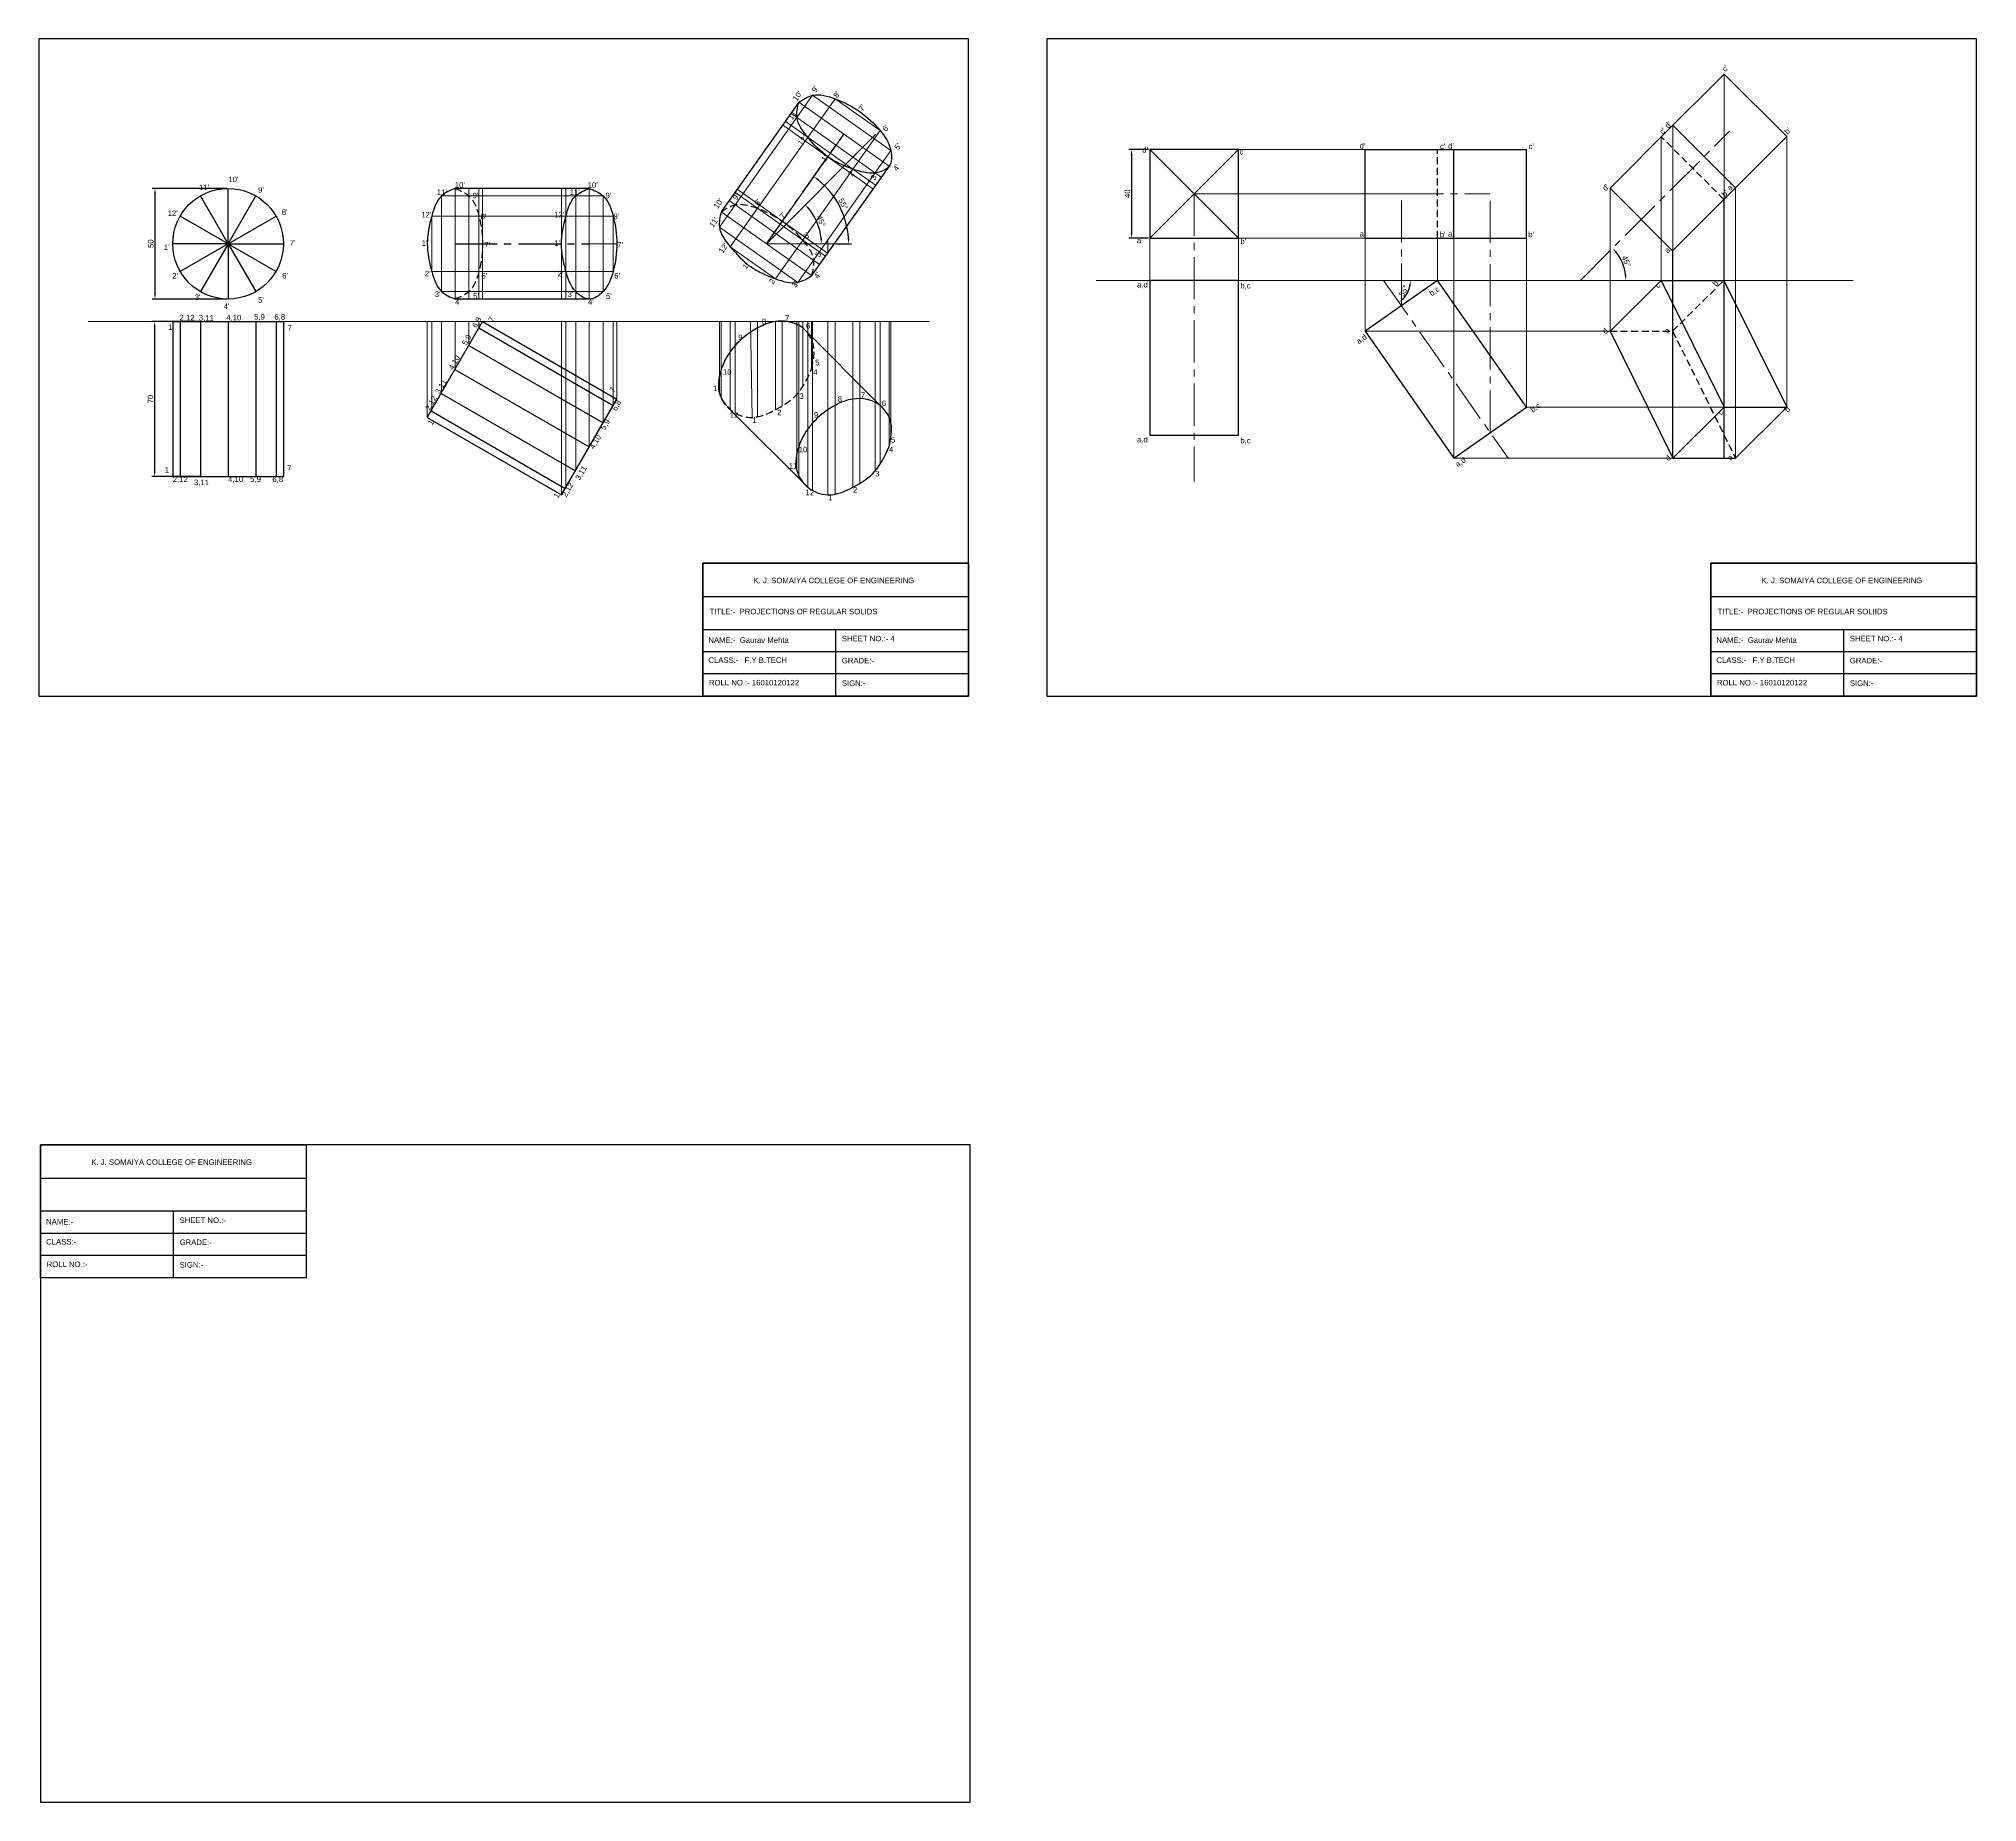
# Model space of a CAD drawing. Header units: millimetres. Extents: x -1 to 875, y 0 to 797.
import ezdxf

# ---------------------------------------------------------------- set-up
doc = ezdxf.new("R2010")
doc.units = ezdxf.units.MM
doc.linetypes.add('CENTER2', pattern=[28.575, 19.05, -3.175, 3.175, -3.175])
doc.linetypes.add('HIDDEN2', pattern=[4.7625, 3.175, -1.5875])
doc.styles.get("Standard").update_dxf_attribs({"font": 'arial.ttf'})
doc.dimstyles.new('ISO-25', dxfattribs={"dimtxt": 2.5, "dimasz": 2.5, "dimexe": 1.25, "dimexo": 0.625, "dimtad": 1, "dimtxsty": 'Standard', "dimcen": 2.5, "dimadec": 0, "dimazin": 0, "dimtfac": 1, "dimtmove": 0, "dimatfit": 3, "dimfxl": 1, "dimarcsym": 0})

# ---------------------------------------------------------------- blocks, each defined once
blk = doc.blocks.new('*U9')
blk.add_line((-12.5, 0), (12.5, 0))
blk = doc.blocks.new('*U11')
at = {"color": 0, "linetype": 'ByBlock', "lineweight": -2, "transparency": 16777216}
for p, rotation in [((579.27, 245.22), 119.9999999999999), ((585.52, 246.9), 89.99999999999993), ((591.77, 245.22), 59.99999999999994), ((574.7, 240.65), 149.9999999999999), ((596.35, 240.65), 29.99999999999996), ((573.02, 234.4), 180), ((574.7, 228.15), 209.9999999999999), ((579.27, 223.57), 239.9999999999998), ((585.52, 221.9), 269.9999999999998), ((591.77, 223.57), 299.9999999999998), ((596.35, 228.15), 329.9999999999998)]:
    blk.add_blockref('*U9', p, dxfattribs=dict(at, rotation=rotation))
blk.add_blockref('*U9', (598.02, 234.4), dxfattribs=at)
blk = doc.blocks.new('*D12')
at = {"color": 0, "lineweight": -2, "transparency": 16777216}
for p, q in [((71.86, 669.02), (50.27, 669.02)), ((51.52, 666.52), (51.52, 601.52)), ((71.86, 599.02), (50.27, 599.02))]:
    blk.add_line(p, q, dxfattribs=at)
at = {"color": 0, "transparency": 16777216}
for points in [[(51.11, 666.52), (51.94, 666.52), (51.52, 669.02)], [(51.11, 601.52), (51.94, 601.52), (51.52, 599.02)]]:
    blk.add_solid(points, dxfattribs=at)
at = {"layer": 'Defpoints', "color": 0, "transparency": 16777216}
for p in [(72.48, 669.02), (51.52, 599.02), (72.48, 599.02)]:
    blk.add_point(p, dxfattribs=at)
at = {"color": 0, "transparency": 16777216, "insert": (49.62, 634.02), "char_height": 2.5, "attachment_point": 5, "rotation": 90}
blk.add_mtext('70', dxfattribs=at)
blk = doc.blocks.new('*D13')
at = {"color": 0, "lineweight": -2, "transparency": 16777216}
for p, q in [((84.07, 729.2), (50.43, 729.2)), ((51.68, 726.7), (51.68, 681.7)), ((84.07, 679.2), (50.43, 679.2))]:
    blk.add_line(p, q, dxfattribs=at)
at = {"color": 0, "transparency": 16777216}
for points in [[(51.26, 726.7), (52.09, 726.7), (51.68, 729.2)], [(51.26, 681.7), (52.09, 681.7), (51.68, 679.2)]]:
    blk.add_solid(points, dxfattribs=at)
at = {"layer": 'Defpoints', "color": 0, "transparency": 16777216}
for p in [(84.7, 729.2), (51.68, 679.2), (84.7, 679.2)]:
    blk.add_point(p, dxfattribs=at)
at = {"color": 0, "transparency": 16777216, "insert": (49.78, 704.2), "char_height": 2.5, "attachment_point": 5, "rotation": 90}
blk.add_mtext('50', dxfattribs=at)
blk = doc.blocks.new('*D14')
at = {"color": 0, "lineweight": -2, "transparency": 16777216}
blk.add_arc((327.87, 704.2), 24.86, 5.76541, 39.23459, dxfattribs=at)
at = {"color": 0, "transparency": 16777216}
for points in [[(346.81, 719.65), (347.43, 720.2), (345.44, 721.78)], [(353.02, 706.72), (352.18, 706.68), (352.72, 704.2)]]:
    blk.add_solid(points, dxfattribs=at)
at = {"layer": 'Defpoints', "color": 0, "transparency": 16777216}
for p in [(377.37, 753.7), (351.88, 710.64), (327.87, 704.2), (327.87, 704.2), (358.49, 704.2)]:
    blk.add_point(p, dxfattribs=at)
at = {"color": 0, "transparency": 16777216, "insert": (352.58, 714.44), "char_height": 2.5, "attachment_point": 5, "rotation": 292.5}
blk.add_mtext('45°', dxfattribs=at)
blk = doc.blocks.new('*D15')
at = {"color": 0, "lineweight": -2, "transparency": 16777216}
blk.add_line((359.11, 704.2), (366.29, 704.2), dxfattribs=at)
blk.add_arc((327.87, 704.2), 37.17, 3.85444, 50.88355, dxfattribs=at)
at = {"color": 0, "transparency": 16777216}
for points in [[(351.07, 732.71), (351.57, 733.37), (349.33, 734.55)], [(365.37, 706.72), (364.54, 706.69), (365.04, 704.2)]]:
    blk.add_solid(points, dxfattribs=at)
at = {"layer": 'Defpoints', "color": 0, "transparency": 16777216}
for p in [(362.87, 753.7), (363.17, 715.84), (327.87, 704.2), (327.87, 704.2), (358.49, 704.2)]:
    blk.add_point(p, dxfattribs=at)
at = {"color": 0, "transparency": 16777216, "insert": (362.56, 722.16), "char_height": 2.5, "attachment_point": 5, "rotation": 297.36899}
blk.add_mtext('55°', dxfattribs=at)
blk = doc.blocks.new('*D20')
at = {"color": 0, "lineweight": -2, "transparency": 16777216}
blk.add_arc((695.6, 687.64), 20.55, 6.97336, 38.02664, dxfattribs=at)
at = {"color": 0, "transparency": 16777216}
for points in [[(711.48, 700.03), (712.1, 700.58), (710.13, 702.18)], [(716.42, 690.17), (715.59, 690.11), (716.15, 687.64)]]:
    blk.add_solid(points, dxfattribs=at)
at = {"layer": 'Defpoints', "color": 0, "transparency": 16777216}
for p in [(763, 755.05), (715.45, 692.96), (476.88, 687.64), (695.6, 687.64), (818.83, 687.64)]:
    blk.add_point(p, dxfattribs=at)
at = {"color": 0, "transparency": 16777216, "insert": (716.34, 696.24), "char_height": 2.5, "attachment_point": 5, "rotation": 292.5}
blk.add_mtext('45°', dxfattribs=at)
blk = doc.blocks.new('*D21')
at = {"color": 0, "lineweight": -2, "transparency": 16777216}
blk.add_arc((606.68, 687.64), 12.15, 316.80631, 348.19369, dxfattribs=at)
at = {"color": 0, "transparency": 16777216}
for points in [[(618.17, 685.2), (619, 685.12), (618.84, 687.64)], [(615.82, 679.01), (615.27, 679.64), (613.66, 677.69)]]:
    blk.add_solid(points, dxfattribs=at)
at = {"layer": 'Defpoints', "color": 0, "transparency": 16777216}
for p in [(476.88, 687.64), (606.68, 687.64), (818.83, 687.64), (616.43, 680.39), (662.9, 607.36)]:
    blk.add_point(p, dxfattribs=at)
at = {"color": 0, "transparency": 16777216, "insert": (615.78, 682.91), "char_height": 2.5, "attachment_point": 5, "rotation": 62.5}
blk.add_mtext('55°', dxfattribs=at)
blk = doc.blocks.new('*D22')
at = {"color": 0, "lineweight": -2, "transparency": 16777216}
for p, q in [((500.48, 746.76), (491.61, 746.76)), ((492.86, 744.26), (492.86, 709.26)), ((500.48, 706.76), (491.61, 706.76))]:
    blk.add_line(p, q, dxfattribs=at)
at = {"color": 0, "transparency": 16777216}
for points in [[(492.44, 744.26), (493.27, 744.26), (492.86, 746.76)], [(492.44, 709.26), (493.27, 709.26), (492.86, 706.76)]]:
    blk.add_solid(points, dxfattribs=at)
at = {"layer": 'Defpoints', "color": 0, "transparency": 16777216}
for p in [(501.1, 746.76), (492.86, 706.76), (501.1, 706.76)]:
    blk.add_point(p, dxfattribs=at)
at = {"color": 0, "transparency": 16777216, "insert": (490.96, 726.76), "char_height": 2.5, "attachment_point": 5, "rotation": 90}
blk.add_mtext('40', dxfattribs=at)

msp = doc.modelspace()

# ---------------------------------------------------------------- linework, layer by layer
for p, q in [((732.16, 752.488), (760.55, 780.878)), ((760.55, 780.878), (788.835, 752.594)), ((342.455, 768.136), (307.457, 718.637)), ((708.991, 729.319), (737.381, 757.709)), ((765.665, 729.425), (737.381, 757.709)), ((541.1, 746.761), (501.1, 746.761)), ((501.1, 746.761), (501.1, 706.761)), ((541.1, 706.761), (541.1, 746.761)), ((598.334, 746.761), (638.485, 746.761)), ((598.334, 706.761), (598.334, 746.761)), ((631.1, 746.761), (671.251, 746.761)), ((638.485, 706.761), (638.485, 746.761)), ((671.251, 706.761), (671.251, 746.761)), ((760.444, 724.204), (788.835, 752.594)), ((383.281, 739.27), (348.283, 689.771)), ((247.87, 729.204), (187.248, 729.204)), ((737.275, 701.034), (708.991, 729.319)), ((737.275, 701.034), (765.559, 729.319)), ((501.1, 706.761), (541.1, 706.761)), ((598.334, 706.761), (638.334, 706.761)), ((631.1, 706.761), (671.251, 706.761)), ((501.1, 687.645), (501.1, 617.645)), ((541.1, 687.645), (501.1, 687.645)), ((541.1, 617.645), (541.1, 687.645)), ((631.1, 687.645), (598.334, 664.702)), ((671.251, 630.304), (631.1, 687.645)), ((708.991, 664.702), (732.16, 687.645)), ((732.16, 687.645), (760.444, 687.645)), ((732.16, 687.645), (760.55, 630.304)), ((760.444, 687.645), (788.835, 630.304)), ((247.87, 679.204), (187.248, 679.204)), ((59.696, 669.024), (59.696, 599.024)), ((59.696, 669.024), (109.696, 669.024)), ((63.045, 669.024), (63.045, 599.024)), ((72.196, 669.024), (72.196, 599.024)), ((84.696, 669.024), (84.696, 599.024)), ((97.196, 669.024), (97.196, 599.024)), ((106.347, 669.024), (106.347, 599.024)), ((109.696, 669.024), (109.696, 599.024)), ((174.696, 625.722), (199.696, 669.024)), ((198.021, 666.123), (258.643, 631.123)), ((199.696, 669.024), (260.318, 634.024)), ((344.296, 666.123), (379.294, 631.123)), ((193.446, 658.198), (254.068, 623.198)), ((598.334, 664.702), (638.485, 607.361)), ((708.991, 664.702), (737.381, 607.361)), ((187.196, 647.373), (247.818, 612.373)), ((180.946, 636.548), (241.568, 601.548)), ((235.318, 590.722), (260.318, 634.024)), ((174.696, 625.722), (235.318, 590.722)), ((176.371, 628.623), (236.992, 593.623)), ((311.578, 629.206), (346.576, 594.206)), ((638.485, 607.361), (671.251, 630.304)), ((737.381, 607.361), (760.55, 630.304)), ((760.55, 630.304), (788.835, 630.304)), ((765.665, 607.361), (788.835, 630.304)), ((501.1, 617.645), (541.1, 617.645)), ((737.381, 607.361), (765.665, 607.361)), ((59.696, 599.024), (109.696, 599.024)), ((299.173, 559.808), (419.173, 559.808)), ((299.173, 529.808), (299.173, 559.808)), ((299.173, 499.808), (299.173, 559.808)), ((419.173, 559.808), (419.173, 529.808)), ((754.532, 559.808), (874.532, 559.808)), ((754.532, 529.808), (754.532, 559.808)), ((754.532, 499.808), (754.532, 559.808)), ((874.532, 559.808), (874.532, 529.808)), ((299.173, 544.808), (419.173, 544.808)), ((754.532, 544.808), (874.532, 544.808)), ((419.173, 529.808), (299.173, 529.808)), ((359.173, 499.808), (359.173, 529.808)), ((419.173, 529.808), (419.173, 499.808)), ((874.532, 529.808), (754.532, 529.808)), ((814.532, 499.808), (814.532, 529.808)), ((874.532, 529.808), (874.532, 499.808)), ((419.173, 519.808), (299.173, 519.808)), ((874.532, 519.808), (754.532, 519.808)), ((419.173, 509.808), (299.173, 509.808)), ((874.532, 509.808), (754.532, 509.808)), ((419.173, 499.808), (299.173, 499.808)), ((419.173, 499.808), (299.173, 499.808)), ((874.532, 499.808), (754.532, 499.808)), ((874.532, 499.808), (754.532, 499.808)), ((0, 297), (120, 297)), ((0, 267), (0, 297)), ((0, 237), (0, 297)), ((120, 297), (120, 267)), ((0, 282), (120, 282)), ((120, 267), (0, 267)), ((60, 237), (60, 267)), ((120, 267), (120, 237)), ((120, 257), (0, 257)), ((120, 247), (0, 247)), ((120, 237), (0, 237)), ((120, 237), (0, 237))]:
    msp.add_line(p, q)
at = {"lineweight": 9}
for p, q in [((760.55, 780.878), (760.55, 607.361)), ((306.673, 711.727), (348.768, 771.263)), ((384.124, 746.264), (348.768, 771.263)), ((307.457, 718.637), (342.455, 768.136)), ((311.578, 702.814), (358.881, 769.716)), ((379.762, 734.294), (338.936, 763.16)), ((383.281, 739.27), (342.455, 768.136)), ((379.294, 755.283), (358.881, 769.716)), ((370.055, 763.866), (370.054, 763.867)), ((327.87, 704.204), (377.367, 753.701)), ((327.87, 704.204), (362.867, 753.701)), ((331.991, 688.381), (379.294, 755.283)), ((376.034, 729.021), (335.208, 757.887)), ((377.195, 730.663), (336.369, 759.529)), ((737.381, 757.709), (737.381, 607.361)), ((342.03, 686.729), (384.124, 746.264)), ((501.1, 746.761), (541.1, 706.761)), ((501.1, 706.761), (541.1, 746.761)), ((541.1, 746.761), (598.334, 746.761)), ((732.16, 752.488), (732.16, 687.645)), ((788.835, 752.594), (788.835, 630.304)), ((348.283, 689.771), (383.281, 739.27)), ((187.248, 729.204), (247.87, 729.204)), ((187.248, 679.204), (187.248, 729.204)), ((193.446, 679.204), (193.446, 729.204)), ((198.021, 679.204), (198.021, 729.204)), ((199.696, 679.204), (199.696, 729.204)), ((235.318, 679.204), (235.318, 729.204)), ((237.329, 679.204), (237.329, 729.204)), ((241.776, 679.204), (241.776, 729.204)), ((247.87, 679.204), (247.87, 729.204)), ((354.502, 698.568), (313.676, 727.433)), ((355.469, 699.935), (314.643, 728.801)), ((708.991, 729.319), (708.991, 664.702)), ((765.665, 729.425), (765.665, 607.361)), ((181.154, 682.553), (181.154, 725.854)), ((181.154, 725.854), (254.068, 725.854)), ((254.068, 682.553), (254.068, 725.854)), ((348.283, 689.771), (307.457, 718.637)), ((351.861, 694.832), (311.035, 723.698)), ((521.1, 726.761), (614.717, 726.761)), ((760.444, 724.204), (760.444, 607.361)), ((176.707, 691.704), (176.707, 716.704)), ((176.707, 716.704), (258.643, 716.704)), ((258.643, 691.704), (258.643, 716.704)), ((342.03, 686.729), (306.673, 711.727)), ((247.87, 704.204), (260.318, 704.204)), ((260.318, 704.203), (260.318, 704.204)), ((331.991, 688.381), (311.578, 702.814)), ((327.87, 704.204), (358.487, 704.204)), ((341.671, 702.072), (341.671, 702.036)), ((346.576, 704.204), (346.576, 704.172)), ((355.621, 705.952), (355.621, 700.15)), ((501.1, 706.761), (501.1, 687.645)), ((541.1, 706.761), (541.1, 687.645)), ((541.1, 706.761), (598.334, 706.761)), ((598.334, 664.702), (598.334, 706.761)), ((631.1, 687.645), (631.1, 706.761)), ((638.485, 607.361), (638.485, 706.761)), ((671.251, 630.304), (671.251, 706.761)), ((737.275, 701.034), (737.275, 607.361)), ((176.707, 691.704), (258.643, 691.704)), ((341.671, 686.982), (341.671, 686.661)), ((342.455, 687.33), (342.455, 686.829)), ((476.884, 687.645), (818.835, 687.645)), ((181.154, 682.553), (254.068, 682.553)), ((187.248, 679.204), (247.87, 679.204)), ((21.523, 669.024), (401.523, 669.024)), ((59.696, 669.024), (109.696, 669.024)), ((174.696, 625.722), (174.696, 669.024)), ((176.707, 628.429), (176.707, 669.024)), ((181.154, 636.908), (181.154, 669.024)), ((187.248, 647.463), (187.248, 669.024)), ((193.446, 658.198), (193.446, 669.024)), ((198.021, 666.123), (198.021, 669.024)), ((235.318, 590.722), (235.318, 669.024)), ((237.329, 593.429), (237.329, 669.024)), ((241.776, 601.908), (241.776, 669.024)), ((247.87, 612.463), (247.87, 669.024)), ((254.068, 623.198), (254.068, 669.024)), ((258.643, 631.123), (258.643, 669.024)), ((260.318, 634.024), (260.318, 669.024)), ((306.673, 669.024), (306.673, 636.548)), ((307.457, 669.024), (307.457, 634.439)), ((311.578, 669.024), (311.578, 629.206)), ((313.77, 669.024), (313.77, 627.707)), ((320.623, 669.024), (321.39, 625.722)), ((323.883, 669.024), (323.883, 626.012)), ((331.991, 669.024), (331.991, 629.206)), ((335.056, 669.212), (335.056, 630.934)), ((341.671, 669.024), (341.671, 601.548)), ((341.671, 669.024), (341.671, 625.722)), ((342.455, 669.024), (342.455, 599.439)), ((344.296, 669.024), (344.296, 639.627)), ((346.576, 669.024), (346.576, 594.206)), ((348.283, 669.024), (348.283, 647.463)), ((348.768, 669.024), (348.768, 592.707)), ((355.621, 669.024), (355.621, 590.722)), ((358.881, 669.024), (358.881, 591.012)), ((366.989, 669.024), (366.989, 594.206)), ((370.054, 669.024), (370.054, 595.934)), ((377.028, 669.024), (377.028, 601.548)), ((379.294, 669.024), (379.294, 604.627)), ((383.281, 669.024), (383.281, 612.463)), ((384.124, 669.024), (384.124, 616.793)), ((598.334, 664.702), (708.991, 664.702)), ((235.318, 590.722), (260.318, 634.024)), ((671.251, 630.304), (788.835, 630.304)), ((638.485, 607.361), (737.381, 607.361))]:
    msp.add_line(p, q, dxfattribs=at)
at = {"linetype": 'CENTER2'}
for p, q in [((327.87, 704.204), (362.868, 753.703)), ((187.248, 704.204), (247.87, 704.204))]:
    msp.add_line(p, q, dxfattribs=at)
at = {"linetype": 'CENTER2', "lineweight": 9}
for p, q in [((695.601, 687.645), (763.002, 755.045)), ((521.1, 726.761), (521.1, 596.761)), ((614.717, 676.173), (614.717, 726.761)), ((614.717, 726.761), (654.717, 726.761)), ((654.868, 618.833), (654.868, 726.761)), ((606.685, 687.645), (662.9, 607.361))]:
    msp.add_line(p, q, dxfattribs=at)
at = {"linetype": 'HIDDEN2'}
for p, q in [((631.1, 706.761), (631.1, 746.761)), ((760.444, 724.204), (732.16, 752.488)), ((737.275, 664.702), (760.444, 687.645)), ((708.991, 664.702), (737.275, 664.702)), ((737.275, 664.702), (765.665, 607.361))]:
    msp.add_line(p, q, dxfattribs=at)
for points in [[(-0.827, 499.808), (419.173, 499.808), (419.173, 796.808), (-0.827, 796.808)], [(454.532, 499.808), (874.532, 499.808), (874.532, 796.808), (454.532, 796.808)], [(0, 0), (420, 0), (420, 297), (0, 297)]]:
    msp.add_lwpolyline(points, close=True)
for points in [[(419.509, 559.808), (299.173, 559.808), (299.173, 499.808)], [(874.868, 559.808), (754.532, 559.808), (754.532, 499.808)]]:
    msp.add_lwpolyline(points)
msp.add_circle((84.696, 704.204), 25)
for points in [[(342.455, 768.136), (341.671, 761.226), (346.576, 752.313), (355.621, 743.454), (366.989, 737.88), (377.028, 736.228), (383.281, 739.27), (384.124, 746.264), (379.294, 755.283), (370.054, 763.867), (358.881, 769.716), (348.768, 771.263), (342.455, 768.136)], [(187.248, 729.204), (181.154, 725.854), (176.707, 716.704), (174.696, 704.204), (176.707, 691.704), (181.154, 682.553), (187.248, 679.204)], [(247.87, 729.204), (241.776, 725.854), (237.329, 716.704), (235.318, 704.204), (237.329, 691.704), (241.776, 682.553), (247.87, 679.204), (254.068, 682.553), (258.643, 691.704), (260.318, 704.204), (258.643, 716.704), (254.068, 725.854), (247.87, 729.204)], [(307.457, 718.637), (306.673, 711.727), (311.578, 702.814), (320.623, 693.955), (331.991, 688.381), (342.03, 686.729), (348.283, 689.771)], [(344.296, 666.123), (342.455, 667.34), (341.671, 667.735), (337.294, 669.024), (331.991, 669.024), (323.883, 666.123), (320.709, 664.205), (313.77, 658.198), (307.457, 647.463), (306.673, 644.665), (306.673, 636.548), (307.457, 634.439), (311.578, 629.206)], [(383.281, 612.463), (377.028, 601.548), (366.989, 594.206), (355.621, 590.722), (346.576, 594.206), (341.671, 601.548), (342.455, 612.463), (348.768, 623.198), (358.881, 631.123), (366.989, 634.024), (379.294, 631.123), (384.124, 623.198), (383.281, 612.463)]]:
    msp.add_spline(points, degree=3)
for points in [[(187.248, 729.204), (193.446, 725.854), (198.021, 716.704), (199.696, 704.204), (198.021, 691.704), (193.446, 682.553), (187.248, 679.204)], [(307.457, 718.637), (313.77, 721.764), (323.883, 720.217), (335.056, 714.368), (344.296, 705.784), (349.126, 696.765), (348.283, 689.771)], [(348.283, 647.463), (342.03, 636.548), (331.991, 629.206), (320.623, 625.722), (311.578, 629.206), (306.673, 636.548), (307.457, 647.463), (313.77, 658.198), (323.883, 666.123), (331.991, 669.024), (344.296, 666.123), (349.126, 658.198), (348.283, 647.463)]]:
    msp.add_spline(points, degree=3, dxfattribs=at)

# ---------------------------------------------------------------- block references
at = {"lineweight": 9}
msp.add_blockref('*U11', (-500.827, 469.808), dxfattribs=at)

# ---------------------------------------------------------------- texts
at = {"linetype": 'CENTER2', "char_height": 2.5, "attachment_point": 1}
for s, insert, rotation in [("c'", (759.278, 783.461), 45), ("c'", (730.994, 755.177), 45), ("d'", (733.502, 757.873), 45), ("b'", (787.369, 755.195), 45), ("d'", (705.218, 729.589), 45), ("b'", (759.085, 726.911), 45), ("a'", (761.539, 729.8), 45), ("a'", (733.255, 701.516), 45), ('b,c', (627.001, 682.458), 35), ('c', (728.979, 685.665), 45), ('b', (755.072, 686.528), 45), ('d', (705.218, 664.972), 45), ('a', (733.255, 665.184), 45), ('a,d', (593.99, 660.787), 35), ('b,c', (672.629, 629.884), 35), ('c', (757.369, 628.324), 45), ('b', (787.475, 629.57), 45), ('a,d', (638.738, 605.18), 35), ('d', (733.609, 607.631), 45), ('a', (761.646, 607.843), 45)]:
    msp.add_mtext_dynamic_manual_height_columns(s, width=5.17623, gutter_width=12.5, heights=[0], dxfattribs=dict(at, insert=insert, rotation=rotation))
at = {"char_height": 2.5, "attachment_point": 1}
for s, width, insert, rotation in [("10'", 4.65545, (339.556, 769.824), 55), ("9'", 4.65545, (348.092, 773.68), 55), ("8'", 4.65545, (357.866, 771.234), 55), ("11'", 4.65545, (337.545, 761.291), 55), ("7'", 4.65545, (369.302, 765.29), 55), ("12'", 4.65545, (341.864, 749.714), 55), ("6'", 4.65545, (380.027, 756.116), 55), ("1'", 4.65545, (352.477, 742.468), 55), ("5'", 4.65545, (385.437, 747.786), 55), ("2'", 4.65545, (364.581, 735.757), 55), ("3'", 4.65545, (374.762, 734.101), 55), ("4'", 4.65545, (384.905, 738.213), 55), ("9'", 4.65545, (312.354, 725.084), 55), ("10'", 4.65545, (303.818, 721.227), 55), ("8'", 4.65545, (322.129, 722.637), 55), ("7'", 4.65545, (333.564, 716.693), 55), ("11'", 4.65545, (301.807, 712.694), 55), ("6'", 4.65545, (344.289, 707.519), 55), ("12'", 4.65545, (306.126, 701.117), 55), ("5'", 4.65545, (349.699, 699.189), 55), ("1'", 4.65545, (316.739, 693.871), 55), ("2'", 4.65545, (328.843, 687.16), 55), ("3'", 4.65545, (339.024, 685.504), 55), ("4'", 4.65545, (349.167, 689.616), 55), ('6,8', 1.0004, (194.731, 667.173), 60), ('5,9', 1.0004, (190.158, 659.252), 60), ('4,10', 1.0004, (184.145, 648.17), 60), ('3,11', 1.0004, (178.052, 637.392), 60), ('2,12', 1.0004, (173.605, 629.913), 60), ('6,8', 6.31141, (257.818, 629.694), 60), ('1', 1.0004, (174.746, 623.201), 60), ('5,9', 6.31141, (252.818, 621.033), 60), ('4,10', 6.31141, (247.818, 612.373), 60), ('2,12', 1.0004, (235.318, 590.722), 60), ('3,11', 1.0004, (241.342, 598.326), 60), ('1', 1.0004, (231.509, 590.166), 60)]:
    msp.add_mtext_dynamic_manual_height_columns(s, width=width, gutter_width=12.5, heights=[0], dxfattribs=dict(at, insert=insert, rotation=rotation))
at = {"linetype": 'CENTER2', "char_height": 2.5, "attachment_point": 1}
for s, insert in [("d'", (497.642, 747.886)), ("c'", (541.619, 747.022)), ("d'", (595.858, 749.62)), ("c'", (632.177, 749.487)), ("d'", (635.858, 749.62)), ("c'", (672.177, 749.487)), ("a'", (595.833, 709.944)), ("b'", (632.053, 709.637)), ("a'", (635.833, 709.944)), ("b'", (672.053, 709.637)), ("a'", (495.297, 706.929)), ("b'", (541.989, 706.51)), ('a,d', (495.297, 686.929)), ('b,c', (541.989, 686.51)), ('a,d', (495.297, 616.929)), ('b,c', (541.989, 616.51))]:
    msp.add_mtext_dynamic_manual_height_columns(s, width=5.17623, gutter_width=12.5, heights=[0], dxfattribs=dict(at, insert=insert))
at = {"char_height": 2.5, "attachment_point": 1}
for s, width, insert in [("11'", 4.65545, (71.527, 730.92)), ("10'", 4.65545, (84.804, 734.536)), ("9'", 4.65545, (98.253, 729.714)), ("11'", 4.65545, (178.988, 728.736)), ("10'", 4.65545, (187.131, 731.983)), ("9'", 4.65545, (195.186, 727.203)), ("11'", 4.65545, (238.988, 728.736)), ("10'", 4.65545, (247.131, 731.983)), ("9'", 4.65545, (255.186, 727.203)), ("12'", 4.65545, (57.388, 719.21)), ("8'", 4.65545, (108.943, 719.726)), ("12'", 4.65545, (171.981, 718.558)), ("12'", 4.65545, (231.981, 718.558)), ("8'", 4.65545, (198.789, 717.793)), ("8'", 4.65545, (258.789, 717.793)), ("1'", 4.65545, (55.664, 703.884)), ("7'", 4.65545, (112.56, 705.778)), ("1'", 4.65545, (172.133, 705.708)), ("7'", 4.65545, (200.478, 705.016)), ("1'", 4.65545, (232.133, 705.708)), ("7'", 4.65545, (260.478, 705.016)), ("2'", 4.65545, (173.579, 691.943)), ("2'", 4.65545, (233.579, 691.943)), ("2'", 4.65545, (59.457, 690.968)), ("6'", 4.65545, (109.116, 690.968)), ("6'", 4.65545, (199.116, 690.968)), ("6'", 4.65545, (259.116, 690.968)), ("3'", 4.65545, (69.63, 681.325)), ("4'", 4.65545, (82.735, 677.192)), ("5'", 4.65545, (98.253, 680.119)), ("3'", 4.65545, (178.062, 682.654)), ("4'", 4.65545, (187.248, 679.204)), ("5'", 4.65545, (195.395, 681.759)), ("3'", 4.65545, (238.062, 682.654)), ("4'", 4.65545, (247.248, 679.204)), ("5'", 4.65545, (255.395, 681.759)), ('1', 1.0004, (57.537, 667.719)), ('2,12', 1.0004, (62.78, 672.064)), ('3,11', 1.0004, (71.48, 671.952)), ('4,10', 1.0004, (83.861, 672.064)), ('5,9', 1.0004, (96.465, 672.398)), ('6,8', 1.0004, (105.611, 672.398)), ('7', 1.0004, (111.564, 667.441)), ('8', 5.4972, (325.841, 670.272)), ('7', 5.4972, (336.32, 672.016)), ('6', 5.4972, (345.773, 668.36)), ('9', 5.4972, (315.156, 663.133)), ('5', 5.4972, (349.893, 651.793)), ('11', 5.4972, (303.795, 640.095)), ('10', 5.4972, (308.224, 647.463)), ('4', 5.4972, (349.05, 647.463)), ('3', 5.4972, (342.797, 636.548)), ('8', 5.4972, (360.072, 635.272)), ('7', 5.4972, (370.551, 637.016)), ('6', 5.4972, (380.004, 633.36)), ('12', 5.4972, (311.322, 628.043)), ('1', 5.4972, (321.49, 625.722)), ('2', 5.4972, (332.758, 629.206)), ('9', 5.4972, (349.387, 628.133)), ('5', 5.4972, (384.124, 616.793)), ('11', 5.4972, (338.025, 605.095)), ('10', 5.4972, (342.455, 612.463)), ('4', 5.4972, (383.281, 612.463)), ('3', 5.4972, (377.028, 601.548)), ('12', 5.4972, (345.553, 593.043)), ('1', 5.4972, (355.721, 590.722)), ('2', 5.4972, (366.989, 594.206)), ('\\pxt4;K. J. SOMAIYA COLLEGE OF ENGINEERING', 87.15588, (322.081, 553.305)), ('\\pxt4;K. J. SOMAIYA COLLEGE OF ENGINEERING', 87.15588, (777.44, 553.305)), ('TITLE:-  PROJECTIONS OF REGULAR SOLIDS', 113.42918, (302.199, 539.244)), ('TITLE:-  PROJECTIONS OF REGULAR SOLIIDS', 113.42918, (757.559, 539.244)), ('NAME:-  Gaurav Mehta', 60, (301.676, 526.338)), ('SHEET NO.:- 4', 53.55076, (361.95, 527.033)), ('NAME:-  Gaurav Mehta', 60, (757.035, 526.338)), ('SHEET NO.:- 4', 53.55076, (817.309, 527.033)), ('GRADE:-', 60, (361.95, 517.076)), ('GRADE:-', 60, (817.309, 517.076)), ('ROLL NO.:- 16010120122', 57.2652, (301.908, 507.12)), ('SIGN:-', 54.01441, (361.95, 506.888)), ('ROLL NO.:- 16010120122', 57.2652, (757.267, 507.12)), ('SIGN:-', 54.01441, (817.309, 506.888)), ('\\pxt4;K. J. SOMAIYA COLLEGE OF ENGINEERING', 87.15588, (22.908, 290.497)), ('NAME:-', 60, (2.503, 263.53)), ('SHEET NO.:-', 53.55076, (62.777, 264.225)), ('GRADE:-', 60, (62.777, 254.268)), ('ROLL NO.:-', 57.2652, (2.735, 244.312)), ('SIGN:-', 54.01441, (62.777, 244.08))]:
    msp.add_mtext_dynamic_manual_height_columns(s, width=width, gutter_width=12.5, heights=[0], dxfattribs=dict(at, insert=insert))
at = {"lineweight": 9, "char_height": 2.5, "attachment_point": 1, "rotation": 60}
for width, insert in [(1.0004, (202.001, 669.85)), (6.31141, (256.766, 637.992))]:
    msp.add_mtext_dynamic_manual_height_columns('7', width=width, gutter_width=12.5, heights=[0], dxfattribs=dict(at, insert=insert))
at = {"lineweight": 9, "char_height": 2.5, "attachment_point": 1}
for s, width, insert in [('1', 1.0004, (56.023, 603.271)), ('2,12', 1.0004, (59.696, 599.024)), ('3,11', 1.0004, (69.293, 597.609)), ('4,10', 6.31141, (84.696, 599.024)), ('5,9', 6.31141, (94.696, 599.024)), ('6,8', 6.31141, (104.696, 599.024)), ('7', 6.31141, (111.356, 604.084))]:
    msp.add_mtext_dynamic_manual_height_columns(s, width=width, gutter_width=12.5, heights=[0], dxfattribs=dict(at, insert=insert))
at = {"char_height": 2.5, "width": 53.08712, "attachment_point": 1}
for s, insert in [('\\pxi-6.52933,l6.52933,t6.52933;CLASS:-^IF.Y B.TECH', (301.676, 517.308)), ('\\pxi-6.52933,l6.52933,t6.52933;CLASS:-^IF.Y B.TECH', (757.035, 517.308)), ('CLASS:-', (2.503, 254.5))]:
    msp.add_mtext(s, dxfattribs=dict(at, insert=insert))

# ---------------------------------------------------------------- dimensions: what is measured, and where the dimension line sits
for base, line1, line2, picture, middle in [((363.17, 715.841), ((327.87, 704.204), (358.487, 704.204)), ((327.87, 704.204), (362.868, 753.703)), '*D15', (362.562, 722.163)), ((351.878, 710.637), ((327.87, 704.204), (358.487, 704.204)), ((327.87, 704.204), (377.367, 753.701)), '*D14', (352.585, 714.441)), ((715.454, 692.965), ((476.884, 687.645), (818.835, 687.645)), ((695.601, 687.645), (763.002, 755.045)), '*D20', (716.342, 696.236)), ((616.434, 680.387), ((476.884, 687.645), (818.835, 687.645)), ((606.685, 687.645), (662.9, 607.361)), '*D21', (615.783, 682.908))]:
    dim = msp.add_angular_dim_2l(base=base, line1=line1, line2=line2, dimstyle='ISO-25')
    dim.commit()
    dim.dimension.update_dxf_attribs({"geometry": picture, "text_midpoint": middle})
for base, p1, p2, picture, middle in [((492.857, 706.761), (501.1, 746.761), (501.1, 706.761), '*D22', (490.955, 726.761)), ((51.676, 679.204), (84.696, 729.204), (84.696, 679.204), '*D13', (49.775, 704.204)), ((51.523, 599.024), (72.48, 669.024), (72.48, 599.024), '*D12', (49.621, 634.024))]:
    dim = msp.add_linear_dim(base=base, p1=p1, p2=p2, angle=90, dimstyle='ISO-25')
    dim.commit()
    dim.dimension.update_dxf_attribs({"geometry": picture, "text_midpoint": middle})

doc.saveas('drawing.dxf')
